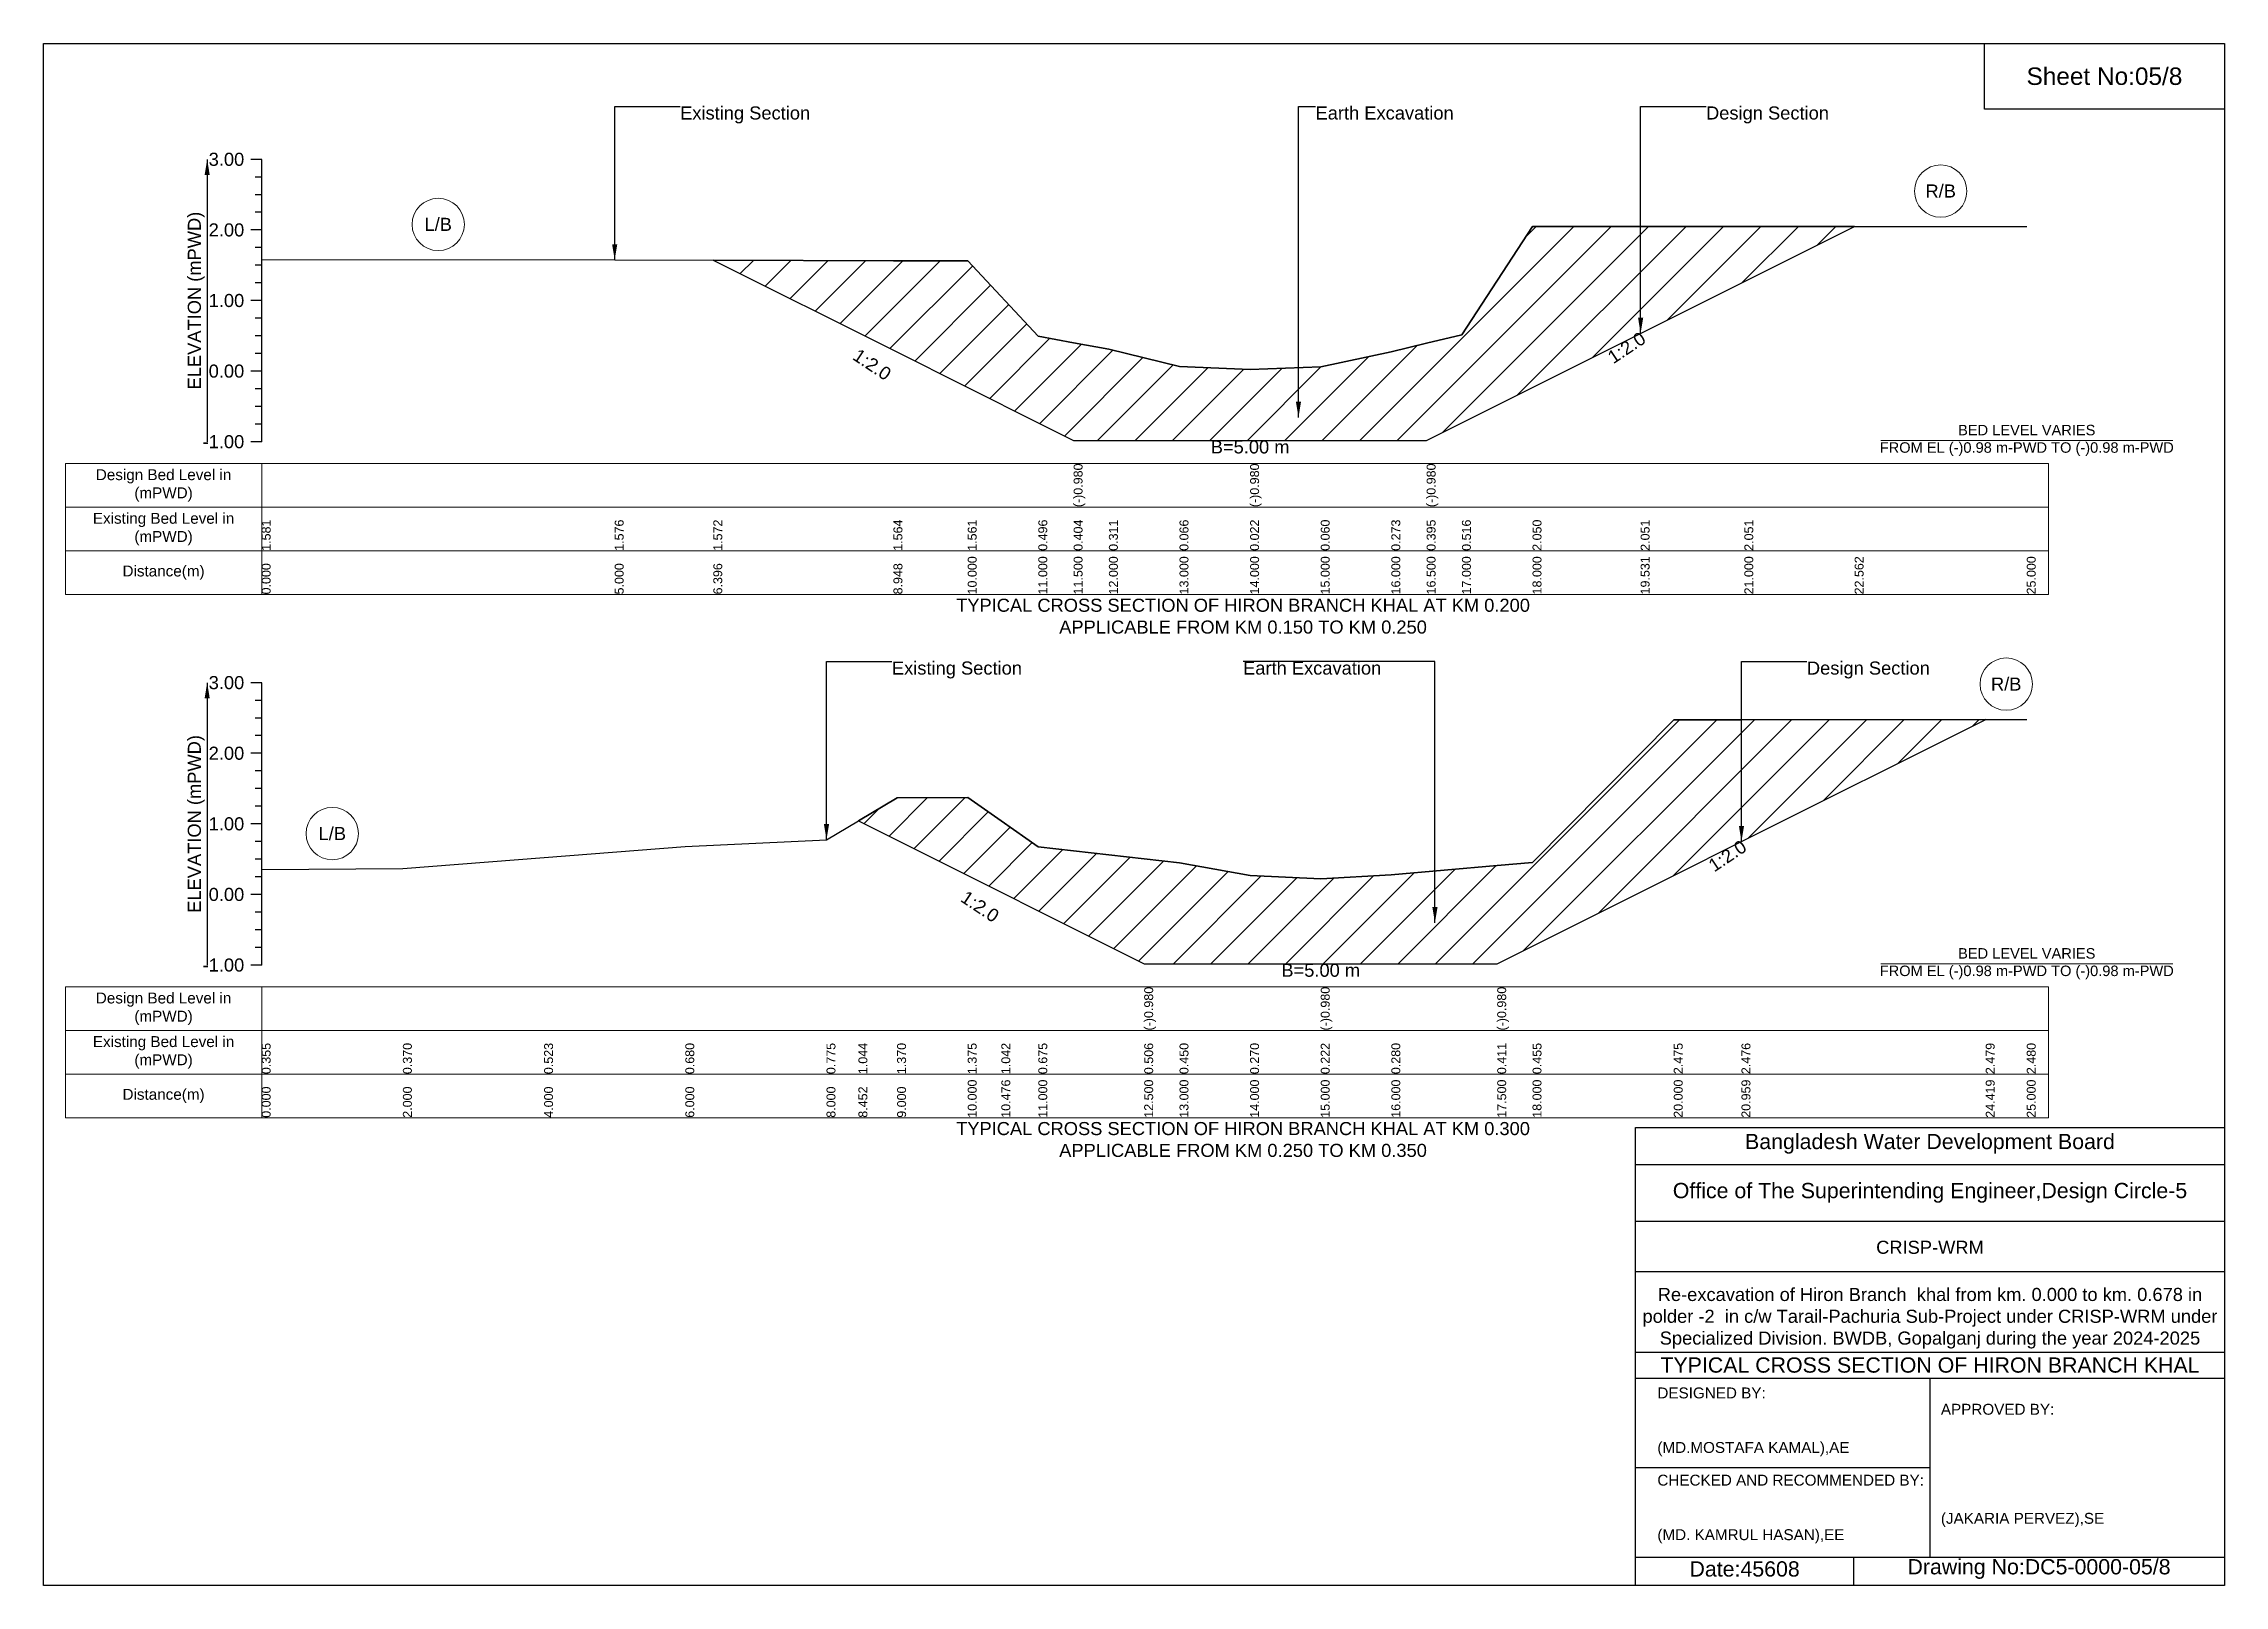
# Model space of a CAD drawing. Header units: inches. Extents: x 91000 to 178000, y -5656 to 8018.
# Drawn here: x 140000 to 148000, y -5656 to 0 of the extents above; entities that cross this region are included whole.
import ezdxf

# ---------------------------------------------------------------- set-up
doc = ezdxf.new("R2010")
doc.units = ezdxf.units.IN
doc.header["$LTSCALE"] = 7
doc.header["$MEASUREMENT"] = 0
for name, color, linetype, lineweight in [('Cross section Data Border', 7, 'Continuous', 9), ('Cross Section Labels', 7, 'Continuous', 9), ('Existing_Bed_Level for Xsection', 7, 'Continuous', 25)]:
    doc.layers.add(name, color=color, linetype=linetype, lineweight=lineweight)
doc.styles.get("Standard").update_dxf_attribs({"font": 'arial.ttf'})
doc.dimstyles.get("Standard").update_dxf_attribs({"dimtxt": 0.18, "dimasz": 0.18, "dimexe": 0.18, "dimexo": 0.0625, "dimgap": 0.09, "dimtad": 0, "dimtih": 1, "dimtoh": 1, "dimdec": 4, "dimzin": 0, "dimdsep": 46, "dimtxsty": 'Standard', "dimcen": 0.09, "dimadec": 0, "dimazin": 0, "dimtfac": 1, "dimtdec": 4, "dimtofl": 0, "dimtmove": 0, "dimatfit": 3, "dimfxl": 1, "dimtolj": 1, "dimtzin": 0, "dimarcsym": 0})

msp = doc.modelspace()

# ---------------------------------------------------------------- texts
at = {"attachment_point": 5}
for s, insert, char_height in [('Sheet No:05/8', (147560, -120), 64), ('Bangladesh Water Development Board', (146920, -4036), 56), ('Office of The Superintending Engineer,Design Circle-5', (146920, -4216), 56)]:
    msp.add_mtext(s, dxfattribs=dict(at, insert=insert, char_height=char_height))
for s, insert, char_height, width, attachment_point in [('CRISP-WRM', (146920, -4416), 48, 2240, 5), ('Re-excavation of Hiron Branch  khal from km. 0.000 to km. 0.678 in polder -2  in c/w Tarail-Pachuria Sub-Project under CRISP-WRM under Specialized Division. BWDB, Gopalganj during the year 2024-2025', (146920, -4676), 48, 2160, 5), ('TYPICAL CROSS SECTION OF HIRON BRANCH KHAL', (146920, -4848), 56, 2240, 5), ('DESIGNED BY:^J^J^J(MD.MOSTAFA KAMAL),AE', (145920, -5056), 40, 1120, 4), ('APPROVED BY:^J^J^J^J^J^J(JAKARIA PERVEZ),SE', (146960, -5216), 40, 1120, 4), ('CHECKED AND RECOMMENDED BY:^J^J^J(MD. KAMRUL HASAN),EE', (145920, -5376), 40, 1120, 4), ('Date:45608', (146240, -5596), 56, 1120, 5), ('Drawing No:DC5-0000-05/8', (147320, -5596), 56, 1760, 5)]:
    msp.add_mtext(s, dxfattribs=dict(insert=insert, char_height=char_height, width=width, attachment_point=attachment_point))
at = {"layer": 'Cross section Data Border', "char_height": 40, "width": 640, "attachment_point": 5}
for s, insert in [('Design Bed Level in (mPWD)', (140440, -1620.7)), ('Existing Bed Level in (mPWD)', (140440, -1780.7)), ('Distance(m)', (140440, -1940.7)), ('Design Bed Level in (mPWD)', (140440, -3540.5)), ('Existing Bed Level in (mPWD)', (140440, -3700.5)), ('Distance(m)', (140440, -3860.5))]:
    msp.add_mtext(s, dxfattribs=dict(at, insert=insert))
at = {"layer": 'Cross Section Labels'}
for s, insert, char_height, attachment_point in [('Existing Section', (142335, -230.4), 48, 1), ('Earth Excavation', (144666, -230.4), 48, 1), ('Design Section', (146098.5, -230.4), 48, 1), ('R/B', (146959.3, -541), 48, 5), ('L/B', (141447.5, -663.4), 48, 5), ('BED LEVEL VARIES ^JFROM EL (-)0.98 m-PWD TO (-)0.98 m-PWD', (147275, -1455.5), 38.4, 5), ('B=5.00 m', (144426, -1455.5), 48, 2), ('TYPICAL CROSS SECTION OF HIRON BRANCH KHAL AT KM 0.200^JAPPLICABLE FROM KM 0.150 TO KM 0.250', (144400, -2100.7), 48, 5), ('Existing Section', (143112, -2266.8), 48, 1), ('Earth Excavation', (144400.2, -2266.8), 48, 1), ('Design Section', (146468.5, -2266.8), 48, 1), ('R/B', (147199.7, -2349.8), 48, 5), ('L/B', (141059, -2898.1), 48, 5), ('BED LEVEL VARIES ^JFROM EL (-)0.98 m-PWD TO (-)0.98 m-PWD', (147275, -3375.3), 38.4, 5), ('B=5.00 m', (144685, -3375.3), 48, 2), ('TYPICAL CROSS SECTION OF HIRON BRANCH KHAL AT KM 0.300^JAPPLICABLE FROM KM 0.250 TO KM 0.350', (144400, -4020.5), 48, 5)]:
    msp.add_mtext(s, dxfattribs=dict(at, insert=insert, char_height=char_height, attachment_point=attachment_point))
at = {"layer": 'Cross Section Labels', "char_height": 48, "attachment_point": 2}
for insert, rotation in [((145793.8, -1095.4), 33.69007), ((143052.8, -1157.4), 326.30993), ((146163.7, -2959.7), 33.69007), ((143448.5, -3145.6), 326.30993)]:
    msp.add_mtext('1:2.0', dxfattribs=dict(at, insert=insert, rotation=rotation))
at = {"layer": 'Existing_Bed_Level for Xsection', "char_height": 48, "attachment_point": 6}
for s, insert in [('3.00', (140736, -424.7)), ('2.00', (140736, -683.7)), ('1.00', (140736, -942.7)), ('0.00', (140736, -1201.7)), ('-1.00', (140736, -1460.7)), ('3.00', (140736, -2344.5)), ('2.00', (140736, -2603.5)), ('1.00', (140736, -2862.5)), ('0.00', (140736, -3121.5)), ('-1.00', (140736, -3380.5))]:
    msp.add_mtext(s, dxfattribs=dict(at, insert=insert))
at = {"layer": 'Existing_Bed_Level for Xsection', "rotation": 90}
for s, insert, char_height, attachment_point in [('ELEVATION (mPWD)', (140560, -942.7), 48, 5), ('(-)0.980', (143778.5, -1700.7), 32.8, 1), ('(-)0.980', (144426, -1700.7), 32.8, 1), ('(-)0.980', (145073.5, -1700.7), 32.8, 1), ('1.581', (140800, -1860.7), 32.8, 1), ('1.576', (142095, -1860.7), 32.8, 1), ('1.572', (142456.7, -1860.7), 32.8, 1), ('1.564', (143117.6, -1860.7), 32.8, 1), ('1.561', (143390, -1860.7), 32.8, 1), ('0.496', (143649, -1860.7), 32.8, 1), ('0.404', (143778.5, -1860.7), 32.8, 1), ('0.311', (143908, -1860.7), 32.8, 1), ('0.066', (144167, -1860.7), 32.8, 1), ('0.022', (144426, -1860.7), 32.8, 1), ('0.060', (144685, -1860.7), 32.8, 1), ('0.273', (144944, -1860.7), 32.8, 1), ('0.395', (145073.5, -1860.7), 32.8, 1), ('0.516', (145203, -1860.7), 32.8, 1), ('2.050', (145462, -1860.7), 32.8, 1), ('2.051', (145858.5, -1860.7), 32.8, 1), ('2.051', (146239, -1860.7), 32.8, 1), ('0.000', (140800, -2020.7), 32.8, 1), ('5.000', (142095, -2020.7), 32.8, 1), ('6.396', (142456.7, -2020.7), 32.8, 1), ('8.948', (143117.6, -2020.7), 32.8, 1), ('10.000', (143390, -2020.7), 32.8, 1), ('11.000', (143649, -2020.7), 32.8, 1), ('11.500', (143778.5, -2020.7), 32.8, 1), ('12.000', (143908, -2020.7), 32.8, 1), ('13.000', (144167, -2020.7), 32.8, 1), ('14.000', (144426, -2020.7), 32.8, 1), ('15.000', (144685, -2020.7), 32.8, 1), ('16.000', (144944, -2020.7), 32.8, 1), ('16.500', (145073.5, -2020.7), 32.8, 1), ('17.000', (145203, -2020.7), 32.8, 1), ('18.000', (145462, -2020.7), 32.8, 1), ('19.531', (145858.5, -2020.7), 32.8, 1), ('21.000', (146239, -2020.7), 32.8, 1), ('22.562', (146643.6, -2020.7), 32.8, 1), ('25.000', (147275, -2020.7), 32.8, 1), ('ELEVATION (mPWD)', (140560, -2862.5), 48, 5), ('(-)0.980', (144037.5, -3620.5), 32.8, 1), ('(-)0.980', (144685, -3620.5), 32.8, 1), ('(-)0.980', (145332.5, -3620.5), 32.8, 1), ('0.355', (140800, -3780.5), 32.8, 1), ('0.370', (141318, -3780.5), 32.8, 1), ('0.523', (141836, -3780.5), 32.8, 1), ('0.680', (142354, -3780.5), 32.8, 1), ('0.775', (142872, -3780.5), 32.8, 1), ('1.044', (142989.1, -3780.5), 32.8, 1), ('1.370', (143131, -3780.5), 32.8, 1), ('1.375', (143390, -3780.5), 32.8, 1), ('1.042', (143513.3, -3780.5), 32.8, 1), ('0.675', (143649, -3780.5), 32.8, 1), ('0.506', (144037.5, -3780.5), 32.8, 1), ('0.450', (144167, -3780.5), 32.8, 1), ('0.270', (144426, -3780.5), 32.8, 1), ('0.222', (144685, -3780.5), 32.8, 1), ('0.280', (144944, -3780.5), 32.8, 1), ('0.411', (145332.5, -3780.5), 32.8, 1), ('0.455', (145462, -3780.5), 32.8, 1), ('2.475', (145980, -3780.5), 32.8, 1), ('2.476', (146228.5, -3780.5), 32.8, 1), ('2.479', (147124.5, -3780.5), 32.8, 1), ('2.480', (147275, -3780.5), 32.8, 1), ('0.000', (140800, -3940.5), 32.8, 1), ('2.000', (141318, -3940.5), 32.8, 1), ('4.000', (141836, -3940.5), 32.8, 1), ('6.000', (142354, -3940.5), 32.8, 1), ('8.000', (142872, -3940.5), 32.8, 1), ('8.452', (142989.1, -3940.5), 32.8, 1), ('9.000', (143131, -3940.5), 32.8, 1), ('10.000', (143390, -3940.5), 32.8, 1), ('10.476', (143513.3, -3940.5), 32.8, 1), ('11.000', (143649, -3940.5), 32.8, 1), ('12.500', (144037.5, -3940.5), 32.8, 1), ('13.000', (144167, -3940.5), 32.8, 1), ('14.000', (144426, -3940.5), 32.8, 1), ('15.000', (144685, -3940.5), 32.8, 1), ('16.000', (144944, -3940.5), 32.8, 1), ('17.500', (145332.5, -3940.5), 32.8, 1), ('18.000', (145462, -3940.5), 32.8, 1), ('20.000', (145980, -3940.5), 32.8, 1), ('20.959', (146228.5, -3940.5), 32.8, 1), ('24.419', (147124.5, -3940.5), 32.8, 1), ('25.000', (147275, -3940.5), 32.8, 1)]:
    msp.add_mtext(s, dxfattribs=dict(at, insert=insert, char_height=char_height, attachment_point=attachment_point))

# ---------------------------------------------------------------- hatches: boundary and pattern name
at = {"layer": 'Existing_Bed_Level for Xsection'}
h = msp.add_hatch(dxfattribs=at)
h.set_pattern_fill('ANSI31', color=256, scale=777, style=0)
h.paths.add_polyline_path([(142456.7, -794.6), (143117.6, -1125.1), (143390, -1261.3), (143649, -1390.8), (143778.5, -1455.5), (143908, -1455.5), (144167, -1455.5), (144426, -1455.5), (144685, -1455.5), (144944, -1455.5), (145073.5, -1455.5), (145203, -1390.8), (145462, -1261.3), (145858.5, -1063), (146239, -872.8), (146643.6, -670.5), (146239, -670.5), (145858.5, -670.6), (145462, -670.7), (145203, -1068.1), (145073.5, -1099.5), (144944, -1131), (144685, -1186.2), (144426, -1196), (144167, -1184.6), (143908, -1121.1), (143778.5, -1097.2), (143649, -1073.2), (143390, -797.4), (143117.6, -796.6)])
h = msp.add_hatch(dxfattribs=at)
h.set_pattern_fill('ANSI31', color=256, scale=777, style=0)
h.paths.add_polyline_path([(142989.1, -2851.1), (143131, -2922.1), (143390, -3051.6), (143513.3, -3113.2), (143649, -3181.1), (144037.5, -3375.3), (144167, -3375.3), (144426, -3375.3), (144685, -3375.3), (144944, -3375.3), (145332.5, -3375.3), (145462, -3310.6), (145980, -3051.6), (146228.5, -2927.3), (147124.5, -2479.3), (146228.5, -2480.2), (145980, -2480.5), (145462, -3003.7), (145332.5, -3015), (144944, -3049), (144685, -3064), (144426, -3051.6), (144167, -3004.9), (144037.5, -2990.4), (143649, -2946.7), (143513.3, -2851.7), (143390, -2765.4), (143131, -2766.7)])

# ---------------------------------------------------------------- linework, layer by layer
for points in [[(140000, 0), (148000, 0), (148000, -5656), (140000, -5656)], [(147120, 0), (148000, 0), (148000, -240), (147120, -240)]]:
    msp.add_lwpolyline(points, close=True)
for points in [[(145840, -5656), (145840, -3976), (148000, -3976)], [(145840, -4112), (148000, -4112)], [(145840, -4320), (148000, -4320)], [(145840, -4504), (148000, -4504)], [(145840, -4800), (148000, -4800)], [(145840, -4896), (148000, -4896)], [(146920, -4896), (146920, -5552)], [(145840, -5224), (146920, -5224)], [(145840, -5552), (148000, -5552)], [(146640, -5552), (146640, -5656)]]:
    msp.add_lwpolyline(points)
at = {"layer": 'Cross section Data Border'}
for points in [[(140080, -1540.7), (147355, -1540.7), (147355, -2020.7), (140080, -2020.7)], [(140080, -3460.5), (147355, -3460.5), (147355, -3940.5), (140080, -3940.5)]]:
    msp.add_lwpolyline(points, close=True, dxfattribs=at)
for points in [[(140800, -1540.7), (140800, -2020.7)], [(140080, -1700.7), (147355, -1700.7)], [(140080, -1860.7), (147355, -1860.7)], [(140800, -3460.5), (140800, -3940.5)], [(140080, -3620.5), (147355, -3620.5)], [(140080, -3780.5), (147355, -3780.5)]]:
    msp.add_lwpolyline(points, dxfattribs=at)
at = {"layer": 'Cross Section Labels'}
for points in [[(146739.2, -1455.5), (147810.8, -1455.5)], [(146739.2, -3375.3), (147810.8, -3375.3)]]:
    msp.add_lwpolyline(points, dxfattribs=at)
for centre in [(146959.3, -541), (141447.5, -663.4), (147199.7, -2349.8), (141059, -2898.1)]:
    msp.add_circle(centre, 96, dxfattribs=at)
at = {"layer": 'Existing_Bed_Level for Xsection'}
for points in [[(140800, -424.7), (140760, -424.7)], [(140800, -1460.7), (140800, -1201.7), (140800, -942.7), (140800, -683.7), (140800, -424.7)], [(140800, -489.4), (140776, -489.4)], [(140800, -554.2), (140776, -554.2)], [(140800, -618.9), (140776, -618.9)], [(140800, -683.7), (140760, -683.7)], [(140800, -792.2), (142095, -793.5), (142456.7, -794.6), (143117.6, -796.6), (143390, -797.4), (143649, -1073.2), (143778.5, -1097.2), (143778.5, -1097.2), (143908, -1121.1), (144167, -1184.6), (144426, -1196), (144426, -1196), (144685, -1186.2), (144944, -1131), (145073.5, -1099.5), (145073.5, -1099.5), (145203, -1068.1), (145462, -670.7), (145858.5, -670.6), (146239, -670.5), (146643.6, -670.5), (147275, -670.5)], [(140800, -748.4), (140776, -748.4)], [(140800, -813.2), (140776, -813.2)], [(140800, -877.9), (140776, -877.9)], [(140800, -942.7), (140760, -942.7)], [(140800, -1007.4), (140776, -1007.4)], [(140800, -1072.2), (140776, -1072.2)], [(140800, -1136.9), (140776, -1136.9)], [(140800, -1201.7), (140760, -1201.7)], [(140800, -1266.4), (140776, -1266.4)], [(140800, -1331.2), (140776, -1331.2)], [(140800, -1395.9), (140776, -1395.9)], [(140800, -1460.7), (140760, -1460.7)], [(140800, -2344.5), (140760, -2344.5)], [(140800, -3380.5), (140800, -3121.5), (140800, -2862.5), (140800, -2603.5), (140800, -2344.5)], [(140800, -2409.2), (140776, -2409.2)], [(140800, -2474), (140776, -2474)], [(140800, -3029.6), (141318, -3025.7), (141836, -2986), (142354, -2945.4), (142872, -2920.8), (142989.1, -2851.1), (143131, -2766.7), (143390, -2765.4), (143513.3, -2851.7), (143649, -2946.7), (144037.5, -2990.4), (144037.5, -2990.4), (144167, -3004.9), (144426, -3051.6), (144685, -3064), (144685, -3064), (144944, -3049), (145332.5, -3015), (145332.5, -3015), (145462, -3003.7), (145980, -2480.5), (146228.5, -2480.2), (147124.5, -2479.3), (147275, -2479.2)], [(140800, -2538.7), (140776, -2538.7)], [(140800, -2603.5), (140760, -2603.5)], [(140800, -2668.2), (140776, -2668.2)], [(140800, -2733), (140776, -2733)], [(140800, -2797.7), (140776, -2797.7)], [(140800, -2862.5), (140760, -2862.5)], [(140800, -2927.2), (140776, -2927.2)], [(140800, -2992), (140776, -2992)], [(140800, -3056.7), (140776, -3056.7)], [(140800, -3121.5), (140760, -3121.5)], [(140800, -3186.2), (140776, -3186.2)], [(140800, -3251), (140776, -3251)], [(140800, -3315.7), (140776, -3315.7)], [(140800, -3380.5), (140760, -3380.5)]]:
    msp.add_lwpolyline(points, dxfattribs=at)
for points in [[(142456.7, -794.6), (143117.6, -1125.1), (143390, -1261.3), (143649, -1390.8), (143778.5, -1455.5), (143778.5, -1455.5), (143908, -1455.5), (144167, -1455.5), (144426, -1455.5), (144426, -1455.5), (144685, -1455.5), (144944, -1455.5), (145073.5, -1455.5), (145073.5, -1455.5), (145203, -1390.8), (145462, -1261.3), (145858.5, -1063), (146239, -872.8), (146643.6, -670.5), (146239, -670.5), (145858.5, -670.6), (145462, -670.7), (145203, -1068.1), (145073.5, -1099.5), (145073.5, -1099.5), (144944, -1131), (144685, -1186.2), (144426, -1196), (144426, -1196), (144167, -1184.6), (143908, -1121.1), (143778.5, -1097.2), (143778.5, -1097.2), (143649, -1073.2), (143390, -797.4), (143117.6, -796.6)], [(142989.1, -2851.1), (142989.1, -2851.1), (143131, -2922.1), (143390, -3051.6), (143513.3, -3113.2), (143649, -3181.1), (144037.5, -3375.3), (144037.5, -3375.3), (144167, -3375.3), (144426, -3375.3), (144685, -3375.3), (144685, -3375.3), (144944, -3375.3), (145332.5, -3375.3), (145332.5, -3375.3), (145462, -3310.6), (145980, -3051.6), (146228.5, -2927.3), (147124.5, -2479.3), (147124.5, -2479.3), (147124.5, -2479.3), (146228.5, -2480.2), (145980, -2480.5), (145462, -3003.7), (145332.5, -3015), (145332.5, -3015), (144944, -3049), (144685, -3064), (144685, -3064), (144426, -3051.6), (144167, -3004.9), (144037.5, -2990.4), (144037.5, -2990.4), (143649, -2946.7), (143513.3, -2851.7), (143390, -2765.4), (143131, -2766.7), (142989.1, -2851.1)]]:
    msp.add_lwpolyline(points, close=True, dxfattribs=at)

msp.set_redraw_order([(e.dxf.handle, doc.entitydb.next_handle()) for e in msp.query("TEXT MTEXT ATTDEF DIMENSION ARC_DIMENSION")])  # texts and dimensions are drawn at this point

# ---------------------------------------------------------------- leaders
at = {"layer": 'Cross Section Labels', "annotation_type": 0, "has_hookline": 1}
for points, hookline_direction, text_width in [([(142095, -793.5), (142095, -230.4), (142334.9, -230.4)], 0, 467.2), ([(144603.4, -1371.1), (144603.4, -230.4), (144665.9, -230.4)], 0, 497), ([(145858.5, -1063), (145858.5, -230.4), (146098.4, -230.4)], 0, 441.2), ([(142872, -2920.8), (142872, -2266.8), (143111.9, -2266.8)], 0, 467.2), ([(145104, -3225.3), (145104, -2266.8), (144400.3, -2266.8)], 1, 497), ([(146228.5, -2927.3), (146228.5, -2266.8), (146468.4, -2266.8)], 0, 441.2)]:
    msp.add_leader(points, dimstyle='Standard', override={"dimasz": 57.6}, dxfattribs=dict(at, hookline_direction=hookline_direction, text_width=text_width))
at = {"layer": 'Existing_Bed_Level for Xsection'}
for points in [[(140600, -424.7), (140600, -1460.7)], [(140600, -2344.5), (140600, -3380.5)]]:
    msp.add_leader(points, dimstyle='Standard', override={"dimasz": 57.6}, dxfattribs=at)

doc.saveas('drawing.dxf')
